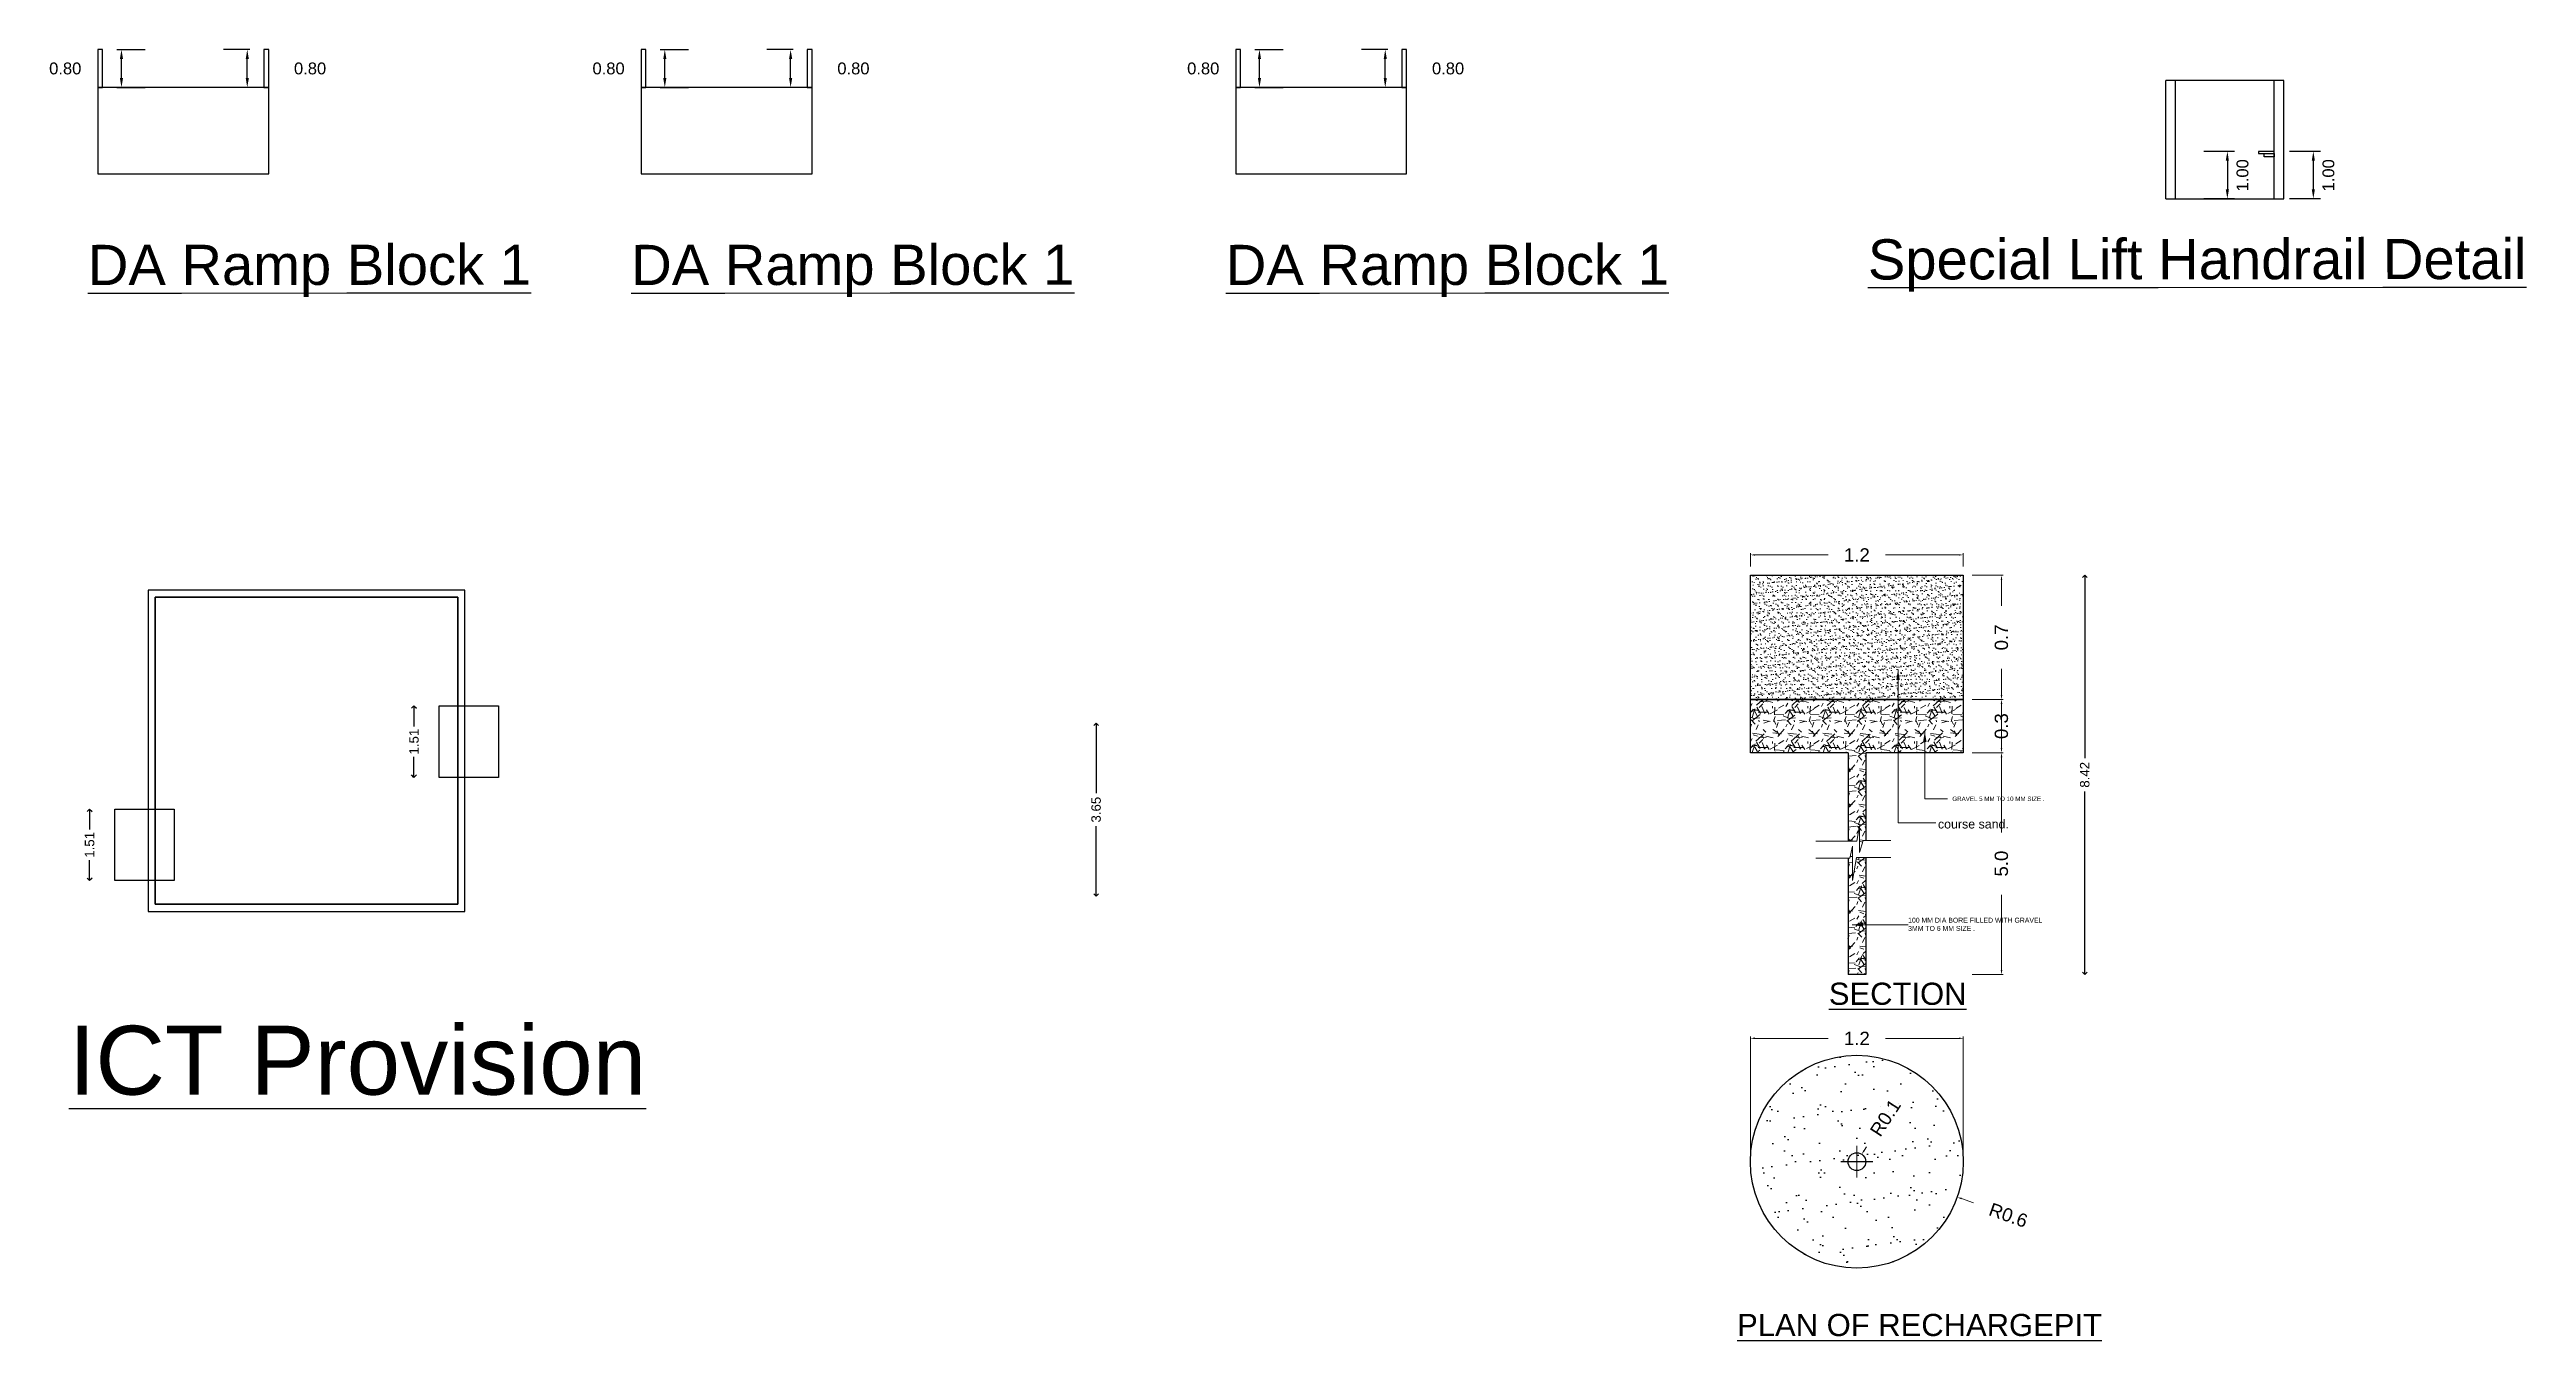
# Model space of a CAD drawing. Header units: metres. Extents: x 0 to 2611, y 0 to 3637.
# Drawn here: x 1473.9 to 1526.2, y 3386.8 to 3414 of the extents above; entities that cross this region are included whole.
import ezdxf

# ---------------------------------------------------------------- set-up
doc = ezdxf.new("R2010")
doc.units = ezdxf.units.M
doc.header["$LTSCALE"] = 0.1
for name, pattern in [('ACAD_ISO03W100', [30, 12, -18]), ('CONTINULUS', [0]), ('DASHED', [0.75, 0.5, -0.25])]:
    doc.linetypes.add(name, pattern=pattern)
for name, color, linetype, lineweight in [('ar-cut', 171, 'ACAD_ISO03W100', 13), ('BLK_1_PARAPET_HT', 3, 'DASHED', 9), ('BLK_2_PARAPET_HT', 3, 'DASHED', 9), ('DIM', 56, 'Continuous', 20), ('hatch', 251, 'Continuous', 20), ('PLAN', 7, 'Continuous', 40), ('texter', 8, 'Continuous', 9), ('wall', 7, 'Continuous', 30)]:
    doc.layers.add(name, color=color, linetype=linetype, lineweight=lineweight)
for name, color, linetype in [('ICT_LANDING_POINT_1', 7, 'Continuous'), ('ICT_LANDING_POINT_1_DOOR_1', 7, 'Continuous'), ('ICT_LANDING_POINT_1_DOOR_2', 7, 'Continuous'), ('SITE_COMPONENTS', 7, 'Continuous'), ('text', 65, 'Continuous')]:
    doc.layers.add(name, color=color, linetype=linetype)
doc.styles.add('Arial', font='arial.ttf', dxfattribs={"height": 0.2})
doc.styles.add('PreDCRFont', font='arial.ttf', dxfattribs={"height": 0.25})
doc.styles.get("Standard").update_dxf_attribs({"font": 'arial.ttf'})
doc.styles.add('style2', font='arial.ttf', dxfattribs={"height": 0.3})
doc.dimstyles.new('Copy of Standard2', dxfattribs={"dimtxt": 0.25, "dimasz": 0.2, "dimexe": 0.5, "dimexo": 0.3, "dimgap": 0.09, "dimtad": 0, "dimtoh": 1, "dimzin": 0, "dimdsep": 46, "dimtxsty": 'PreDCRFont', "dimcen": 0.025, "dimdle": 0.1, "dimadec": 0, "dimazin": 0, "dimtfac": 1, "dimtofl": 0, "dimtmove": 2, "dimatfit": 3, "dimfxl": 1, "dimtolj": 1, "dimtzin": 0, "dimarcsym": 0})
doc.dimstyles.new('INT DIM', dxfattribs={"dimtxt": 0.3, "dimasz": 0.1, "dimexe": 0.18, "dimexo": 0.0625, "dimgap": 0.09, "dimtad": 0, "dimzin": 0, "dimdsep": 46, "dimtxsty": 'style2', "dimblk": 'OPEN90', "dimcen": 0.09, "dimse1": 1, "dimse2": 1, "dimclrd": 250, "dimclrt": 256, "dimadec": 0, "dimazin": 0, "dimtfac": 1, "dimtofl": 0, "dimtmove": 0, "dimatfit": 3, "dimfxl": 1, "dimtolj": 1, "dimtzin": 0, "dimlwd": -1, "dimarcsym": 0})
doc.dimstyles.get("Standard").update_dxf_attribs({"dimtxt": 0.18, "dimasz": 0.18, "dimexe": 0.18, "dimexo": 0.0625, "dimgap": 0.09, "dimtad": 0, "dimtih": 1, "dimtoh": 1, "dimdec": 4, "dimzin": 0, "dimdsep": 46, "dimtxsty": 'Standard', "dimcen": 0.09, "dimadec": 0, "dimazin": 0, "dimtfac": 1, "dimtdec": 4, "dimtofl": 0, "dimtmove": 0, "dimatfit": 3, "dimfxl": 1, "dimtolj": 1, "dimtzin": 0, "dimarcsym": 0})

msp = doc.modelspace()

# ---------------------------------------------------------------- texts
at = {"layer": 'text'}
msp.add_text('%%UICT Provision', height=1.45399, dxfattribs=at).set_placement((1474.318, 3391.95))
at = {"layer": 'text', "ltscale": 0.5, "char_height": 0.8485, "width": 21.49837, "attachment_point": 1, "rotation": 0.0373}
for s, insert in [('{\\LDA Ramp Block 1}', (1474.722, 3409.884)), ('{\\LDA Ramp Block 1}', (1486.19, 3409.884)), ('{\\LDA Ramp Block 1}', (1498.74, 3409.884)), ('{\\LSpecial Lift Handrail Detail}', (1512.292, 3410.001))]:
    msp.add_mtext(s, dxfattribs=dict(at, insert=insert))

# ---------------------------------------------------------------- blocks, each defined once
blk = doc.blocks.new('*D4')
at = {"layer": 'Defpoints', "color": 0, "ltscale": 3, "transparency": 16777216}
for p in [(-4517.163, -35522.218), (-4517.163, -35522.918), (-4516.948, -35522.918)]:
    blk.add_point(p, dxfattribs=at)
at = {"layer": 'texter', "color": 3, "ltscale": 3, "transparency": 16777216}
for p, q in [((-4517.113, -35522.218), (-4516.938, -35522.218)), ((-4516.948, -35522.243), (-4516.948, -35522.39)), ((-4516.948, -35522.893), (-4516.948, -35522.746)), ((-4517.113, -35522.918), (-4516.938, -35522.918))]:
    blk.add_line(p, q, dxfattribs=at)
for points in [[(-4516.952, -35522.243), (-4516.943, -35522.243), (-4516.948, -35522.218)], [(-4516.952, -35522.893), (-4516.943, -35522.893), (-4516.948, -35522.918)]]:
    blk.add_solid(points, dxfattribs=at)
at = {"layer": 'texter', "color": 1, "ltscale": 3, "transparency": 16777216, "insert": (-4516.948, -35522.568), "char_height": 0.075, "attachment_point": 5, "rotation": 90}
blk.add_mtext('\\A1;0.7', dxfattribs=at)
blk = doc.blocks.new('*D5')
at = {"layer": 'Defpoints', "color": 0, "ltscale": 3, "transparency": 16777216}
for p in [(-4517.163, -35522.918), (-4517.163, -35523.218), (-4516.948, -35523.218)]:
    blk.add_point(p, dxfattribs=at)
at = {"layer": 'texter', "color": 3, "ltscale": 3, "transparency": 16777216}
for p, q in [((-4517.113, -35522.918), (-4516.938, -35522.918)), ((-4516.948, -35522.943), (-4516.948, -35523.193)), ((-4517.113, -35523.218), (-4516.938, -35523.218))]:
    blk.add_line(p, q, dxfattribs=at)
for points in [[(-4516.952, -35522.943), (-4516.943, -35522.943), (-4516.948, -35522.918)], [(-4516.952, -35523.193), (-4516.943, -35523.193), (-4516.948, -35523.218)]]:
    blk.add_solid(points, dxfattribs=at)
at = {"layer": 'texter', "color": 1, "ltscale": 3, "transparency": 16777216, "insert": (-4516.948, -35523.068), "char_height": 0.075, "attachment_point": 5, "rotation": 90}
blk.add_mtext('\\A1;0.3', dxfattribs=at)
blk = doc.blocks.new('*D6')
at = {"layer": 'Defpoints', "color": 0, "ltscale": 3, "transparency": 16777216}
for p in [(-4517.163, -35523.218), (-4517.163, -35524.468), (-4516.948, -35524.468)]:
    blk.add_point(p, dxfattribs=at)
at = {"layer": 'texter', "color": 3, "ltscale": 3, "transparency": 16777216}
for p, q in [((-4517.113, -35523.218), (-4516.938, -35523.218)), ((-4516.948, -35523.243), (-4516.948, -35523.667)), ((-4516.948, -35524.443), (-4516.948, -35524.019)), ((-4517.113, -35524.468), (-4516.938, -35524.468))]:
    blk.add_line(p, q, dxfattribs=at)
for points in [[(-4516.952, -35523.243), (-4516.943, -35523.243), (-4516.948, -35523.218)], [(-4516.952, -35524.443), (-4516.943, -35524.443), (-4516.948, -35524.468)]]:
    blk.add_solid(points, dxfattribs=at)
at = {"layer": 'texter', "color": 1, "ltscale": 3, "transparency": 16777216, "insert": (-4516.948, -35523.843), "char_height": 0.075, "attachment_point": 5, "rotation": 90}
blk.add_mtext('\\A1;5.0', dxfattribs=at)
blk = doc.blocks.new('*D7')
at = {"layer": 'Defpoints', "color": 0, "ltscale": 3, "transparency": 16777216}
for p in [(-4517.163, -35522.103), (-4518.363, -35522.218), (-4517.163, -35522.218)]:
    blk.add_point(p, dxfattribs=at)
at = {"layer": 'texter', "color": 3, "ltscale": 3, "transparency": 16777216}
for p, q in [((-4518.363, -35522.168), (-4518.363, -35522.093)), ((-4518.338, -35522.103), (-4517.925, -35522.103)), ((-4517.188, -35522.103), (-4517.601, -35522.103)), ((-4517.163, -35522.168), (-4517.163, -35522.093))]:
    blk.add_line(p, q, dxfattribs=at)
for points in [[(-4518.338, -35522.099), (-4518.338, -35522.107), (-4518.363, -35522.103)], [(-4517.188, -35522.099), (-4517.188, -35522.107), (-4517.163, -35522.103)]]:
    blk.add_solid(points, dxfattribs=at)
at = {"layer": 'texter', "color": 1, "ltscale": 3, "transparency": 16777216, "insert": (-4517.763, -35522.103), "char_height": 0.075, "attachment_point": 5}
blk.add_mtext('\\A1;1.2', dxfattribs=at)
blk = doc.blocks.new('*D8')
at = {"layer": 'Defpoints', "color": 0, "ltscale": 3, "transparency": 16777216}
for p in [(-4517.763, -35525.523), (-4517.197, -35525.723)]:
    blk.add_point(p, dxfattribs=at)
at = {"layer": 'texter', "color": 3, "ltscale": 3, "transparency": 16777216}
for p, q in [((-4517.763, -35525.613), (-4517.763, -35525.433)), ((-4517.853, -35525.523), (-4517.673, -35525.523)), ((-4517.106, -35525.755), (-4517.174, -35525.731))]:
    blk.add_line(p, q, dxfattribs=at)
blk.add_solid([(-4517.172, -35525.727), (-4517.175, -35525.735), (-4517.197, -35525.723)], dxfattribs=at)
at = {"layer": 'texter', "color": 1, "ltscale": 3, "transparency": 16777216, "insert": (-4516.909, -35525.825), "char_height": 0.075, "attachment_point": 5, "rotation": 340.5516}
blk.add_mtext('\\A1;R0.6', dxfattribs=at)
blk = doc.blocks.new('*D9')
at = {"layer": 'Defpoints', "color": 0, "ltscale": 3, "transparency": 16777216}
for p in [(-4517.763, -35525.523), (-4517.736, -35525.481)]:
    blk.add_point(p, dxfattribs=at)
at = {"layer": 'texter', "color": 3, "ltscale": 3, "transparency": 16777216}
for p, q in [((-4517.763, -35525.613), (-4517.763, -35525.433)), ((-4517.709, -35525.439), (-4517.722, -35525.46)), ((-4517.853, -35525.523), (-4517.673, -35525.523))]:
    blk.add_line(p, q, dxfattribs=at)
blk.add_solid([(-4517.726, -35525.458), (-4517.719, -35525.463), (-4517.736, -35525.481)], dxfattribs=at)
at = {"layer": 'texter', "color": 1, "ltscale": 3, "transparency": 16777216, "insert": (-4517.602, -35525.276), "char_height": 0.075, "attachment_point": 5, "rotation": 56.9461}
blk.add_mtext('\\A1;R0.1', dxfattribs=at)
blk = doc.blocks.new('*D10')
at = {"layer": 'Defpoints', "color": 0, "ltscale": 3, "transparency": 16777216}
for p in [(-4517.163, -35524.828), (-4518.363, -35525.523), (-4517.163, -35525.523)]:
    blk.add_point(p, dxfattribs=at)
at = {"layer": 'texter', "color": 3, "ltscale": 3, "transparency": 16777216}
for p, q in [((-4518.363, -35525.473), (-4518.363, -35524.818)), ((-4518.338, -35524.828), (-4517.925, -35524.828)), ((-4517.188, -35524.828), (-4517.601, -35524.828)), ((-4517.163, -35525.473), (-4517.163, -35524.818))]:
    blk.add_line(p, q, dxfattribs=at)
for points in [[(-4518.338, -35524.823), (-4518.338, -35524.832), (-4518.363, -35524.828)], [(-4517.188, -35524.823), (-4517.188, -35524.832), (-4517.163, -35524.828)]]:
    blk.add_solid(points, dxfattribs=at)
at = {"layer": 'texter', "color": 1, "ltscale": 3, "transparency": 16777216, "insert": (-4517.763, -35524.828), "char_height": 0.075, "attachment_point": 5}
blk.add_mtext('\\A1;1.2', dxfattribs=at)
blk = doc.blocks.new('_Open90')
at = {"layer": 'PLAN', "color": 0, "lineweight": -2}
for p, q in [((0, 0), (-1, 0)), ((-0.5, 0.5), (0, 0)), ((0, 0), (-0.5, -0.5))]:
    blk.add_line(p, q, dxfattribs=at)
blk = doc.blocks.new('*D14')
at = {"layer": 'Defpoints', "color": 0, "linetype": 'CONTINULUS', "ltscale": 0.05, "transparency": 16777216}
for p in [(1514.306, 3402.912), (1512.247, 3394.488), (1516.87, 3394.488)]:
    blk.add_point(p, dxfattribs=at)
at = {"layer": 'SITE_COMPONENTS', "color": 250, "ltscale": 0.05, "transparency": 16777216}
for p, q in [((1516.87, 3402.812), (1516.87, 3399.048)), ((1516.87, 3394.588), (1516.87, 3398.351))]:
    blk.add_line(p, q, dxfattribs=at)
at = {"layer": 'SITE_COMPONENTS', "color": 250, "linetype": 'CONTINULUS', "ltscale": 0.05, "transparency": 16777216, "xscale": 0.1, "yscale": 0.1, "zscale": 0.1}
for p, rotation in [((1516.87, 3402.912), 90), ((1516.87, 3394.488), 270)]:
    blk.add_blockref('_Open90', p, dxfattribs=dict(at, rotation=rotation))
at = {"layer": 'SITE_COMPONENTS', "linetype": 'CONTINULUS', "ltscale": 0.05, "transparency": 16777216, "insert": (1516.87, 3398.7), "char_height": 0.2, "attachment_point": 5, "rotation": 90, "style": 'Arial', "bg_fill": 3, "box_fill_scale": 1.1, "bg_fill_color": 9, "bg_fill_true_color": 13158600, "bg_fill_transparency": 0}
blk.add_mtext('\\A1;8.42', dxfattribs=at)
blk = doc.blocks.new('*D15')
at = {"layer": 'BLK_1_PARAPET_HT', "color": 0, "linetype": 'Continuous', "lineweight": -2, "transparency": 16777216}
for p, q in [((1502.158, 3414.005), (1501.606, 3414.005)), ((1502.106, 3413.405), (1502.106, 3413.805)), ((1502.158, 3413.205), (1501.606, 3413.205))]:
    blk.add_line(p, q, dxfattribs=at)
at = {"layer": 'BLK_1_PARAPET_HT', "color": 0, "linetype": 'Continuous', "transparency": 16777216}
for points in [[(1502.073, 3413.805), (1502.139, 3413.805), (1502.106, 3414.005)], [(1502.073, 3413.405), (1502.139, 3413.405), (1502.106, 3413.205)]]:
    blk.add_solid(points, dxfattribs=at)
at = {"layer": 'Defpoints', "color": 0, "linetype": 'Continuous', "transparency": 16777216}
for p in [(1502.106, 3414.005), (1502.458, 3414.005), (1502.458, 3413.205)]:
    blk.add_point(p, dxfattribs=at)
at = {"layer": 'BLK_1_PARAPET_HT', "color": 0, "linetype": 'Continuous', "transparency": 16777216, "insert": (1503.432, 3413.605), "char_height": 0.25, "attachment_point": 5, "style": 'PreDCRFont'}
blk.add_mtext('\\A1;0.80', dxfattribs=at)
blk = doc.blocks.new('*D16')
at = {"layer": 'BLK_1_PARAPET_HT', "color": 0, "linetype": 'Continuous', "lineweight": -2, "transparency": 16777216}
for p, q in [((1499.356, 3414.005), (1499.951, 3414.005)), ((1499.451, 3413.405), (1499.451, 3413.805)), ((1499.356, 3413.205), (1499.951, 3413.205))]:
    blk.add_line(p, q, dxfattribs=at)
at = {"layer": 'BLK_1_PARAPET_HT', "color": 0, "linetype": 'Continuous', "transparency": 16777216}
for points in [[(1499.417, 3413.805), (1499.484, 3413.805), (1499.451, 3414.005)], [(1499.417, 3413.405), (1499.484, 3413.405), (1499.451, 3413.205)]]:
    blk.add_solid(points, dxfattribs=at)
at = {"layer": 'Defpoints', "color": 0, "linetype": 'Continuous', "transparency": 16777216}
for p in [(1499.056, 3414.005), (1499.451, 3414.005), (1499.056, 3413.205)]:
    blk.add_point(p, dxfattribs=at)
at = {"layer": 'BLK_1_PARAPET_HT', "color": 0, "linetype": 'Continuous', "transparency": 16777216, "insert": (1498.264, 3413.605), "char_height": 0.25, "attachment_point": 5, "style": 'PreDCRFont'}
blk.add_mtext('\\A1;0.80', dxfattribs=at)
blk = doc.blocks.new('*D26')
at = {"layer": 'BLK_1_PARAPET_HT', "color": 0, "linetype": 'Continuous', "lineweight": -2, "transparency": 16777216}
for p, q in [((1520.03, 3411.857), (1519.38, 3411.857)), ((1519.88, 3411.657), (1519.88, 3411.057)), ((1520.03, 3410.857), (1519.38, 3410.857))]:
    blk.add_line(p, q, dxfattribs=at)
at = {"layer": 'BLK_1_PARAPET_HT', "color": 0, "linetype": 'Continuous', "transparency": 16777216}
for points in [[(1519.846, 3411.657), (1519.913, 3411.657), (1519.88, 3411.857)], [(1519.846, 3411.057), (1519.913, 3411.057), (1519.88, 3410.857)]]:
    blk.add_solid(points, dxfattribs=at)
at = {"layer": 'Defpoints', "color": 0, "linetype": 'Continuous', "transparency": 16777216}
for p in [(1520.539, 3411.857), (1519.88, 3410.857), (1520.539, 3410.857)]:
    blk.add_point(p, dxfattribs=at)
at = {"layer": 'BLK_1_PARAPET_HT', "color": 0, "linetype": 'Continuous', "transparency": 16777216, "insert": (1520.2, 3411.351), "char_height": 0.25, "attachment_point": 5, "rotation": 90, "style": 'PreDCRFont'}
blk.add_mtext('\\A1;1.00', dxfattribs=at)
blk = doc.blocks.new('*D17')
at = {"layer": 'Defpoints', "color": 0, "linetype": 'CONTINULUS', "ltscale": 0.05, "transparency": 16777216}
for p in [(1489.726, 3399.79), (1496.003, 3399.79), (1489.726, 3396.139)]:
    blk.add_point(p, dxfattribs=at)
at = {"layer": 'ICT_LANDING_POINT_1', "color": 250, "ltscale": 0.05, "transparency": 16777216}
for p, q in [((1496.003, 3399.69), (1496.003, 3398.315)), ((1496.003, 3396.239), (1496.003, 3397.614))]:
    blk.add_line(p, q, dxfattribs=at)
at = {"layer": 'ICT_LANDING_POINT_1', "color": 250, "linetype": 'CONTINULUS', "ltscale": 0.05, "transparency": 16777216, "xscale": 0.1, "yscale": 0.1, "zscale": 0.1}
for p, rotation in [((1496.003, 3399.79), 90), ((1496.003, 3396.139), 270)]:
    blk.add_blockref('_Open90', p, dxfattribs=dict(at, rotation=rotation))
at = {"layer": 'ICT_LANDING_POINT_1', "linetype": 'CONTINULUS', "ltscale": 0.05, "transparency": 16777216, "insert": (1496.003, 3397.964), "char_height": 0.2, "attachment_point": 5, "rotation": 90, "style": 'Arial', "bg_fill": 3, "box_fill_scale": 1.1, "bg_fill_color": 9, "bg_fill_true_color": 13158600, "bg_fill_transparency": 0}
blk.add_mtext('\\A1;3.65', dxfattribs=at)
blk = doc.blocks.new('*D18')
at = {"layer": 'Defpoints', "color": 0, "linetype": 'CONTINULUS', "ltscale": 0.05, "transparency": 16777216}
for p in [(1482.139, 3400.153), (1481.606, 3398.646), (1482.139, 3398.646)]:
    blk.add_point(p, dxfattribs=at)
at = {"layer": 'ICT_LANDING_POINT_1_DOOR_2', "color": 250, "ltscale": 0.05, "transparency": 16777216}
for p, q in [((1481.606, 3400.053), (1481.606, 3399.721)), ((1481.606, 3398.746), (1481.606, 3399.079))]:
    blk.add_line(p, q, dxfattribs=at)
at = {"layer": 'ICT_LANDING_POINT_1_DOOR_2', "color": 250, "linetype": 'CONTINULUS', "ltscale": 0.05, "transparency": 16777216, "xscale": 0.1, "yscale": 0.1, "zscale": 0.1}
for p, rotation in [((1481.606, 3400.153), 90), ((1481.606, 3398.646), 270)]:
    blk.add_blockref('_Open90', p, dxfattribs=dict(at, rotation=rotation))
at = {"layer": 'ICT_LANDING_POINT_1_DOOR_2', "linetype": 'CONTINULUS', "ltscale": 0.05, "transparency": 16777216, "insert": (1481.606, 3399.4), "char_height": 0.2, "attachment_point": 5, "rotation": 90, "style": 'Arial', "bg_fill": 3, "box_fill_scale": 1.1, "bg_fill_color": 9, "bg_fill_true_color": 13158600, "bg_fill_transparency": 0}
blk.add_mtext('\\A1;1.51', dxfattribs=at)
blk = doc.blocks.new('*D19')
at = {"layer": 'Defpoints', "color": 0, "linetype": 'CONTINULUS', "ltscale": 0.05, "transparency": 16777216}
for p in [(1475.293, 3397.976), (1474.76, 3396.469), (1475.293, 3396.469)]:
    blk.add_point(p, dxfattribs=at)
at = {"layer": 'ICT_LANDING_POINT_1_DOOR_2', "color": 250, "ltscale": 0.05, "transparency": 16777216}
for p, q in [((1474.76, 3397.876), (1474.76, 3397.543)), ((1474.76, 3396.569), (1474.76, 3396.901))]:
    blk.add_line(p, q, dxfattribs=at)
at = {"layer": 'ICT_LANDING_POINT_1_DOOR_2', "color": 250, "linetype": 'CONTINULUS', "ltscale": 0.05, "transparency": 16777216, "xscale": 0.1, "yscale": 0.1, "zscale": 0.1}
for p, rotation in [((1474.76, 3397.976), 90), ((1474.76, 3396.469), 270)]:
    blk.add_blockref('_Open90', p, dxfattribs=dict(at, rotation=rotation))
at = {"layer": 'ICT_LANDING_POINT_1_DOOR_2', "linetype": 'CONTINULUS', "ltscale": 0.05, "transparency": 16777216, "insert": (1474.76, 3397.222), "char_height": 0.2, "attachment_point": 5, "rotation": 90, "style": 'Arial', "bg_fill": 3, "box_fill_scale": 1.1, "bg_fill_color": 9, "bg_fill_true_color": 13158600, "bg_fill_transparency": 0}
blk.add_mtext('\\A1;1.51', dxfattribs=at)
blk = doc.blocks.new('*D20')
at = {"layer": 'BLK_2_PARAPET_HT', "color": 0, "linetype": 'Continuous', "lineweight": -2, "transparency": 16777216}
for p, q in [((1521.844, 3411.857), (1521.194, 3411.857)), ((1521.694, 3411.657), (1521.694, 3411.057)), ((1521.844, 3410.857), (1521.194, 3410.857))]:
    blk.add_line(p, q, dxfattribs=at)
at = {"layer": 'BLK_2_PARAPET_HT', "color": 0, "linetype": 'Continuous', "transparency": 16777216}
for points in [[(1521.661, 3411.657), (1521.728, 3411.657), (1521.694, 3411.857)], [(1521.661, 3411.057), (1521.728, 3411.057), (1521.694, 3410.857)]]:
    blk.add_solid(points, dxfattribs=at)
at = {"layer": 'Defpoints', "color": 0, "linetype": 'Continuous', "transparency": 16777216}
for p in [(1522.353, 3411.857), (1521.694, 3410.857), (1522.353, 3410.857)]:
    blk.add_point(p, dxfattribs=at)
at = {"layer": 'BLK_2_PARAPET_HT', "color": 0, "linetype": 'Continuous', "transparency": 16777216, "insert": (1522.014, 3411.351), "char_height": 0.25, "attachment_point": 5, "rotation": 90, "style": 'PreDCRFont'}
blk.add_mtext('\\A1;1.00', dxfattribs=at)
blk = doc.blocks.new('*D21')
at = {"layer": 'BLK_1_PARAPET_HT', "color": 0, "linetype": 'Continuous', "lineweight": -2, "transparency": 16777216}
for p, q in [((1489.608, 3414.005), (1489.055, 3414.005)), ((1489.555, 3413.405), (1489.555, 3413.805)), ((1489.608, 3413.205), (1489.055, 3413.205))]:
    blk.add_line(p, q, dxfattribs=at)
at = {"layer": 'BLK_1_PARAPET_HT', "color": 0, "linetype": 'Continuous', "transparency": 16777216}
for points in [[(1489.522, 3413.805), (1489.589, 3413.805), (1489.555, 3414.005)], [(1489.522, 3413.405), (1489.589, 3413.405), (1489.555, 3413.205)]]:
    blk.add_solid(points, dxfattribs=at)
at = {"layer": 'Defpoints', "color": 0, "linetype": 'Continuous', "transparency": 16777216}
for p in [(1489.555, 3414.005), (1489.908, 3414.005), (1489.908, 3413.205)]:
    blk.add_point(p, dxfattribs=at)
at = {"layer": 'BLK_1_PARAPET_HT', "color": 0, "linetype": 'Continuous', "transparency": 16777216, "insert": (1490.881, 3413.605), "char_height": 0.25, "attachment_point": 5, "style": 'PreDCRFont'}
blk.add_mtext('\\A1;0.80', dxfattribs=at)
blk = doc.blocks.new('*D22')
at = {"layer": 'BLK_1_PARAPET_HT', "color": 0, "linetype": 'Continuous', "lineweight": -2, "transparency": 16777216}
for p, q in [((1486.805, 3414.005), (1487.4, 3414.005)), ((1486.9, 3413.405), (1486.9, 3413.805)), ((1486.805, 3413.205), (1487.4, 3413.205))]:
    blk.add_line(p, q, dxfattribs=at)
at = {"layer": 'BLK_1_PARAPET_HT', "color": 0, "linetype": 'Continuous', "transparency": 16777216}
for points in [[(1486.867, 3413.805), (1486.933, 3413.805), (1486.9, 3414.005)], [(1486.867, 3413.405), (1486.933, 3413.405), (1486.9, 3413.205)]]:
    blk.add_solid(points, dxfattribs=at)
at = {"layer": 'Defpoints', "color": 0, "linetype": 'Continuous', "transparency": 16777216}
for p in [(1486.505, 3414.005), (1486.9, 3414.005), (1486.505, 3413.205)]:
    blk.add_point(p, dxfattribs=at)
at = {"layer": 'BLK_1_PARAPET_HT', "color": 0, "linetype": 'Continuous', "transparency": 16777216, "insert": (1485.713, 3413.605), "char_height": 0.25, "attachment_point": 5, "style": 'PreDCRFont'}
blk.add_mtext('\\A1;0.80', dxfattribs=at)
blk = doc.blocks.new('*D23')
at = {"layer": 'BLK_1_PARAPET_HT', "color": 0, "linetype": 'Continuous', "lineweight": -2, "transparency": 16777216}
for p, q in [((1478.14, 3414.005), (1477.587, 3414.005)), ((1478.087, 3413.405), (1478.087, 3413.805)), ((1478.14, 3413.205), (1477.587, 3413.205))]:
    blk.add_line(p, q, dxfattribs=at)
at = {"layer": 'BLK_1_PARAPET_HT', "color": 0, "linetype": 'Continuous', "transparency": 16777216}
for points in [[(1478.054, 3413.805), (1478.121, 3413.805), (1478.087, 3414.005)], [(1478.054, 3413.405), (1478.121, 3413.405), (1478.087, 3413.205)]]:
    blk.add_solid(points, dxfattribs=at)
at = {"layer": 'Defpoints', "color": 0, "linetype": 'Continuous', "transparency": 16777216}
for p in [(1478.087, 3414.005), (1478.44, 3414.005), (1478.44, 3413.205)]:
    blk.add_point(p, dxfattribs=at)
at = {"layer": 'BLK_1_PARAPET_HT', "color": 0, "linetype": 'Continuous', "transparency": 16777216, "insert": (1479.413, 3413.605), "char_height": 0.25, "attachment_point": 5, "style": 'PreDCRFont'}
blk.add_mtext('\\A1;0.80', dxfattribs=at)
blk = doc.blocks.new('*D24')
at = {"layer": 'BLK_1_PARAPET_HT', "color": 0, "linetype": 'Continuous', "lineweight": -2, "transparency": 16777216}
for p, q in [((1475.337, 3414.005), (1475.932, 3414.005)), ((1475.432, 3413.405), (1475.432, 3413.805)), ((1475.337, 3413.205), (1475.932, 3413.205))]:
    blk.add_line(p, q, dxfattribs=at)
at = {"layer": 'BLK_1_PARAPET_HT', "color": 0, "linetype": 'Continuous', "transparency": 16777216}
for points in [[(1475.399, 3413.805), (1475.465, 3413.805), (1475.432, 3414.005)], [(1475.399, 3413.405), (1475.465, 3413.405), (1475.432, 3413.205)]]:
    blk.add_solid(points, dxfattribs=at)
at = {"layer": 'Defpoints', "color": 0, "linetype": 'Continuous', "transparency": 16777216}
for p in [(1475.037, 3414.005), (1475.432, 3414.005), (1475.037, 3413.205)]:
    blk.add_point(p, dxfattribs=at)
at = {"layer": 'BLK_1_PARAPET_HT', "color": 0, "linetype": 'Continuous', "transparency": 16777216, "insert": (1474.245, 3413.605), "char_height": 0.25, "attachment_point": 5, "style": 'PreDCRFont'}
blk.add_mtext('\\A1;0.80', dxfattribs=at)
blk = doc.blocks.new('A$C5B456C76')
at = {"layer": 'hatch', "ltscale": 3}
h = blk.add_hatch(dxfattribs=at)
h.set_pattern_fill('AR-SAND', color=256, scale=0.02, style=0)
h.set_pattern_definition([(37.5, (3635.585153, 35362.03475), (-0.001259867162, 0.03853647538), [0, -0.0304, 0, -0.034, 0, -0.0325]), (7.5, (3635.585153, 35362.03475), (0.035395534105, 0.056442921305), [0, -0.0164, 0, -0.0274, 0, -0.0105]), (327.5, (3635.560553, 35362.03475), (0.062282837235, 0.00011318107), [0, -0.01, 0, -0.036, 0, -0.047]), (317.5, (3635.560553, 35362.03475), (0.06012253209, 0.0175535113), [0, -0.005, 0, -0.0236, 0, -0.027])])
h.paths.add_polyline_path([(1.314, 4.367), (0.114, 4.367), (0.114, 3.667), (1.314, 3.667)])
h = blk.add_hatch(dxfattribs=at)
h.set_pattern_fill('GRAVEL', color=256, scale=0.2, style=0)
h.set_pattern_definition([(228.0128, (3635.729153, 35362.23475), (-1.5999996464316, -1.8000002683214), [0.0269072, -2.6638176]), (184.9697, (3635.711153, 35362.21475), (2.4000002103035, 0.1999982614014), [0.0461736, -4.571185]), (132.5104, (3635.665153, 35362.21075), (1.9999981436694, -2.2000017347742), [0.0325576, -3.2232064]), (267.2737, (3635.587153, 35362.16075), (0.1999992035454, 4.0000000589947), [0.0420476, -4.1627116]), (292.8337, (3635.585153, 35362.11875), (-1.0000019810874, 2.3999992823556), [0.041231, -4.0818746]), (357.2737, (3635.601153, 35362.08075), (-4.0000000589947, 0.1999992035454), [0.0420476, -4.1627116]), (37.6942, (3635.643153, 35362.07875), (-2.6000014691236, -1.9999980810321), [0.0556058, -5.5049698]), (72.2553, (3635.687153, 35362.11275), (1.400002152541, 4.3999992462478), [0.0524976, -5.1972642]), (121.4296, (3635.703153, 35362.16275), (-1.6000016468353, 2.5999990072985), [0.04219, -4.1768146]), (175.2364, (3635.681153, 35362.19875), (2.200000189264, -0.199998306532), [0.0481664, -2.3601526]), (222.3974, (3635.633153, 35362.20275), (-2.4000014702146, -2.1999984164028), [0.0622896, -6.166675]), (138.8141, (3635.785153, 35362.15875), (-1.400000589361, 1.199999462669), [0.0212602, -2.1047688]), (171.4692, (3635.769153, 35362.17275), (2.599999656963, -0.400001582008), [0.0404474, -4.0043022]), (225, (3635.72915, 35362.17875), (0, -0.2000000619), [0.0282842, -0.2545584]), (203.1986, (3635.715153, 35362.20275), (0.999999946133, 0.400000265053), [0.0152316, -1.507923]), (291.8014, (3635.701153, 35362.19675), (-0.1999999821, 0.600000054602), [0.0215406, -1.0554924]), (30.9638, (3635.709153, 35362.17675), (0.599999604458, 0.400000496708), [0.0349858, -1.1312046]), (161.5651, (3635.73915, 35362.19475), (0.40000008692, -0.19999968064), [0.0252982, -0.6071574]), (16.3895, (3635.585153, 35362.19675), (2.0000004396824, 0.5999985419636), [0.03544, -3.508569]), (70.3462, (3635.619153, 35362.20675), (-0.7999990494743, -2.200000427121), [0.0297322, -2.9434816]), (293.1986, (3635.739153, 35362.23475), (-0.400000265053, 0.999999946133), [0.030463, -1.4926916]), (343.6105, (3635.751153, 35362.20675), (-2.0000004396824, 0.5999985419636), [0.03544, -3.508569]), (339.444, (3635.585153, 35362.07275), (-1.000000368908, 0.399999199284), [0.034176, -1.6746248]), (294.7751, (3635.617153, 35362.06075), (-0.999998437849, 2.200000684368), [0.0286356, -2.8349286]), (66.8014, (3635.741153, 35362.03475), (0.400000265053, 0.999999946133), [0.030463, -1.4926916]), (17.354, (3635.753153, 35362.06275), (-2.6000004038194, -0.799998900452), [0.0335262, -3.3190848]), (69.444, (3635.643153, 35362.03475), (-0.399999199284, -1.000000368908), [0.017088, -1.6917128]), (101.3099, (3635.729153, 35362.03475), (-0.199999526432, 0.800000150446), [0.010198, -1.0096058]), (165.9638, (3635.727153, 35362.04475), (0.6000001092, -0.19999961147), [0.041231, -0.78339]), (186.009, (3635.687153, 35362.05475), (1.9999999501812, 0.1999998634964), [0.03821, -3.7827846]), (303.6901, (3635.709153, 35362.15875), (-0.2000002669, 0.39999991155), [0.0288444, -0.6922658]), (353.1572, (3635.725153, 35362.13475), (3.3999998730957, -0.400001599585), [0.0503588, -4.9855126]), (60.9454, (3635.775153, 35362.12875), (-0.80000000544, -1.400000076914), [0.0205912, -2.0385348]), (90, (3635.78515, 35362.14675), (-0.2, 0.2), [0.012, -0.188]), (120.2564, (3635.683153, 35362.06075), (0.7999989773605, -1.400000491171), [0.0277848, -2.750704]), (48.0128, (3635.669153, 35362.08475), (1.5999996464316, 1.8000002683214), [0.0538144, -2.6369104]), (0, (3635.70515, 35362.12475), (0.2, 0.2), [0.052, -0.148]), (325.3048, (3635.757153, 35362.12475), (-1.9999988517975, 1.400001721919), [0.0316228, -3.1306548]), (254.0546, (3635.783153, 35362.10675), (-0.19999997786, -0.80000002533), [0.0291204, -1.4269016]), (207.646, (3635.775153, 35362.07875), (-3.799999161436, -2.0000015426338), [0.047413, -4.6938948]), (175.4261, (3635.733153, 35362.05675), (-2.6000001116624, 0.1999989602322), [0.0501598, -4.9658148])])
h.paths.add_polyline_path([(1.314, 3.667), (0.114, 3.667), (0.114, 3.367), (0.664, 3.367), (0.664, 2.868), (0.713, 2.868), (0.728, 2.957), (0.728, 2.805), (0.75, 2.873), (0.764, 2.873), (0.764, 3.367), (1.314, 3.367)])
h.paths.add_polyline_path([(0.764, 2.777), (0.711, 2.777), (0.69, 2.646), (0.69, 2.841), (0.675, 2.772), (0.664, 2.772), (0.664, 2.117), (0.764, 2.117)])
at = {"layer": 'wall', "ltscale": 3}
h = blk.add_hatch(dxfattribs=at)
h.set_pattern_fill('AR-SAND', color=256, scale=0.1, style=0)
h.set_pattern_definition([(37.5, (3635.58515, 35362.10912), (-0.0062993358, 0.1926823769), [0, -0.152, 0, -0.17, 0, -0.1625]), (7.5, (3635.58515, 35362.10912), (0.1769776705, 0.2822146065), [0, -0.082, 0, -0.137, 0, -0.0525]), (327.5, (3635.46215, 35362.10912), (0.3114141862, 0.00056590535), [0, -0.05, 0, -0.18, 0, -0.235]), (317.5, (3635.46215, 35362.10912), (0.3006126605, 0.0877675565), [0, -0.025, 0, -0.118, 0, -0.135])])
h.paths.add_polyline_path([(0.114, 1.062, 1), (1.314, 1.062, 1)])
h.paths.add_polyline_path([(0.873, 1.163), (1.014, 1.38), (0.885, 1.465), (0.743, 1.248)], flags=24)
at = {"layer": 'texter', "ltscale": 3}
for p, q in [((0.713, 2.868), (0.728, 2.957)), ((0.728, 2.957), (0.728, 2.805)), ((0.483, 2.868), (0.713, 2.868)), ((0.675, 2.772), (0.69, 2.841)), ((0.69, 2.841), (0.69, 2.646)), ((0.728, 2.805), (0.75, 2.873)), ((0.75, 2.873), (0.905, 2.873)), ((0.483, 2.772), (0.675, 2.772)), ((0.69, 2.646), (0.711, 2.777)), ((0.711, 2.777), (0.905, 2.777))]:
    blk.add_line(p, q, dxfattribs=at)
at = {"layer": 'wall', "ltscale": 3}
for p, q in [((0.664, 3.367), (0.664, 2.868)), ((0.764, 3.367), (0.764, 2.873)), ((0.664, 2.772), (0.664, 2.117)), ((0.764, 2.777), (0.764, 2.117)), ((0.764, 2.117), (0.664, 2.117))]:
    blk.add_line(p, q, dxfattribs=at)
blk.add_lwpolyline([(0.114, 4.367), (1.314, 4.367), (1.314, 3.667), (0.114, 3.667)], close=True, dxfattribs=at)
blk.add_lwpolyline([(0.664, 3.367), (0.114, 3.367), (0.114, 3.667), (1.314, 3.667), (1.314, 3.367), (0.764, 3.367)], dxfattribs=at)
for radius in [0.6, 0.05]:
    blk.add_circle((0.714, 1.062), radius, dxfattribs=at)
at = {"layer": 'text', "ltscale": 50}
for s, p in [('%%USECTION', (0.556, 1.946)), ('%%UPLAN OF RECHARGEPIT', (0.039, 0.079))]:
    blk.add_text(s, height=0.125, dxfattribs=at).set_placement(p)
at = {"layer": 'text', "width": 0.76392, "attachment_point": 1}
for s, insert, char_height in [('GRAVEL 5 MM TO 10 MM SIZE .', (1.252, 3.12), 0.025), ('course sand.', (1.171, 2.99), 0.05), ('100 MM DIA BORE FILLED WITH GRAVEL 3MM TO 6 MM SIZE .', (1.003, 2.437), 0.02778)]:
    blk.add_mtext(s, dxfattribs=dict(at, insert=insert, char_height=char_height))
at = {"layer": 'texter', "ltscale": 3}
for base, p1, p2, picture, middle in [((1.314, 4.482), (0.114, 4.367), (1.314, 4.367), '*D7', (0.714, 4.482)), ((1.314, 1.758), (0.114, 1.062), (1.314, 1.062), '*D10', (0.714, 1.758))]:
    dim = blk.add_linear_dim(base=base, p1=p1, p2=p2, dimstyle='Standard', override={"dimtxt": 0.075, "dimasz": 0.025, "dimdec": 1}, dxfattribs=at)
    dim.commit()
    dim.dimension.update_dxf_attribs({"geometry": picture, "text_midpoint": middle, "insert": (4518.477, 35526.585)})
dim = blk.add_linear_dim(base=(1.53, 3.667), p1=(1.314, 4.367), p2=(1.314, 3.667), angle=90, dimstyle='Standard', override={"dimtxt": 0.075, "dimasz": 0.025, "dimdec": 1}, dxfattribs=at)
dim.commit()
dim.dimension.update_dxf_attribs({"geometry": '*D4', "text_midpoint": (1.53, 4.017), "insert": (4518.477, 35526.585)})
dim = blk.add_linear_dim(base=(1.53, 3.367), p1=(1.314, 3.667), p2=(1.314, 3.367), angle=90, dimstyle='Standard', override={"dimtxt": 0.075, "dimasz": 0.025, "dimdec": 1}, dxfattribs=at)
dim.commit()
dim.dimension.update_dxf_attribs({"geometry": '*D5', "text_midpoint": (1.53, 3.517), "dimtype": 128, "insert": (4518.477, 35526.585)})
dim = blk.add_linear_dim(base=(1.53, 2.117), p1=(1.314, 3.367), p2=(1.314, 2.117), angle=90, text='5.0', dimstyle='Standard', override={"dimtxt": 0.075, "dimasz": 0.025, "dimdec": 1}, dxfattribs=at)
dim.commit()
dim.dimension.update_dxf_attribs({"geometry": '*D6', "text_midpoint": (1.53, 2.742), "insert": (4518.477, 35526.585)})
dim = blk.add_radius_dim(center=(0.7142, 1.0621), mpoint=(0.7415, 1.104), dimstyle='Standard', override={"dimtxt": 0.075, "dimasz": 0.025, "dimdec": 1}, dxfattribs=at)
dim.commit()
dim.dimension.update_dxf_attribs({"geometry": '*D9', "text_midpoint": (0.8754, 1.3097), "insert": (4518.4773, 35526.5852)})
dim = blk.add_radius_dim(center=(0.714, 1.062), mpoint=(1.28, 0.862), dimstyle='Standard', override={"dimtxt": 0.075, "dimasz": 0.025, "dimdec": 1}, dxfattribs=at)
dim.commit()
dim.dimension.update_dxf_attribs({"geometry": '*D8', "text_midpoint": (1.568, 0.76), "dimtype": 132, "insert": (4518.477, 35526.585)})
at = {"layer": 'DIM'}
for points in [[(0.946, 3.837), (0.946, 2.971), (1.159, 2.971)], [(1.097, 3.487), (1.097, 3.107), (1.224, 3.107)], [(0.688, 2.397), (1.003, 2.397)]]:
    blk.add_leader(points, dimstyle='Standard', override={"dimscale": 3, "dimasz": 0.02, "dimdec": 2, "dimtdec": 2, "dimfxl": 6}, dxfattribs=at)
blk = doc.blocks.new('A$C1DE40CC8')
at = {"color": 250, "xscale": 1.199999999953432, "yscale": 1.199999999953432, "zscale": 1.199999999953432}
blk.add_blockref('A$C5B456C76', (-4.435, -2.92), dxfattribs=at)

# ---------------------------------------------------------------- dimensions: what is measured, and where the dimension line sits
at = {"layer": 'BLK_1_PARAPET_HT', "color": 2, "linetype": 'Continuous'}
for base, p1, p2, picture, middle in [((1475.432, 3414.005), (1475.037, 3413.205), (1475.037, 3414.005), '*D24', (1474.245, 3413.605)), ((1478.087, 3414.005), (1478.44, 3413.205), (1478.44, 3414.005), '*D23', (1479.413, 3413.605)), ((1486.9, 3414.005), (1486.505, 3413.205), (1486.505, 3414.005), '*D22', (1485.713, 3413.605)), ((1489.555, 3414.005), (1489.908, 3413.205), (1489.908, 3414.005), '*D21', (1490.881, 3413.605)), ((1499.451, 3414.005), (1499.056, 3413.205), (1499.056, 3414.005), '*D16', (1498.264, 3413.605)), ((1502.106, 3414.005), (1502.458, 3413.205), (1502.458, 3414.005), '*D15', (1503.432, 3413.605))]:
    dim = msp.add_linear_dim(base=base, p1=p1, p2=p2, angle=90, dimstyle='Copy of Standard2', override={"dimpost": '\\X', "dimfxl": 0.15, "dimfxlon": 1}, dxfattribs=at)
    dim.commit()
    dim.dimension.update_dxf_attribs({"geometry": picture, "text_midpoint": middle, "dimtype": 160})
at = {"layer": 'BLK_1_PARAPET_HT', "color": 4, "linetype": 'Continuous'}
dim = msp.add_linear_dim(base=(1519.88, 3410.857), p1=(1520.539, 3411.857), p2=(1520.539, 3410.857), angle=90, dimstyle='Copy of Standard2', override={"dimpost": '\\X', "dimfxl": 0.15, "dimfxlon": 1}, dxfattribs=at)
dim.commit()
dim.dimension.update_dxf_attribs({"geometry": '*D26', "text_midpoint": (1520.2, 3411.351), "dimtype": 160})
at = {"layer": 'BLK_2_PARAPET_HT', "color": 4, "linetype": 'Continuous'}
dim = msp.add_linear_dim(base=(1521.694, 3410.857), p1=(1522.353, 3411.857), p2=(1522.353, 3410.857), angle=90, dimstyle='Copy of Standard2', override={"dimpost": '\\X', "dimfxl": 0.15, "dimfxlon": 1}, dxfattribs=at)
dim.commit()
dim.dimension.update_dxf_attribs({"geometry": '*D20', "text_midpoint": (1522.014, 3411.351), "dimtype": 160})
at = {"layer": 'ICT_LANDING_POINT_1', "color": 7, "linetype": 'CONTINULUS', "ltscale": 0.05}
dim = msp.add_linear_dim(base=(1496.003, 3399.79), p1=(1489.726, 3396.139), p2=(1489.726, 3399.79), angle=90, dimstyle='INT DIM', override={"dimtxt": 0.2, "dimtxsty": 'Arial', "dimfxl": 0.125, "dimtfill": 1, "dimtfillclr": 7, "dimarcsym": 1}, dxfattribs=at)
dim.commit()
dim.dimension.update_dxf_attribs({"geometry": '*D17', "text_midpoint": (1496.003, 3397.964)})
at = {"layer": 'ICT_LANDING_POINT_1_DOOR_2', "color": 2, "linetype": 'CONTINULUS', "ltscale": 0.05}
dim = msp.add_linear_dim(base=(1474.76, 3396.469), p1=(1475.293, 3397.976), p2=(1475.293, 3396.469), angle=90, dimstyle='INT DIM', override={"dimtxt": 0.2, "dimtxsty": 'Arial', "dimfxl": 0.125, "dimtfill": 1, "dimtfillclr": 7, "dimarcsym": 1}, dxfattribs=at)
dim.commit()
dim.dimension.update_dxf_attribs({"geometry": '*D19', "text_midpoint": (1474.76, 3397.222)})

# ---------------------------------------------------------------- linework, layer by layer
at = {"color": 1, "ltscale": 0.5}
for p, q in [((1518.579, 3410.857), (1518.579, 3413.354)), ((1521.069, 3413.354), (1518.579, 3413.354)), ((1518.782, 3410.857), (1518.782, 3413.354)), ((1520.865, 3410.857), (1520.865, 3413.354)), ((1521.069, 3410.857), (1521.069, 3413.354)), ((1518.579, 3410.857), (1521.069, 3410.857))]:
    msp.add_line(p, q, dxfattribs=at)
for points in [[(1474.931, 3413.205), (1475.031, 3413.205), (1475.031, 3414.005), (1474.931, 3414.005)], [(1478.44, 3413.205), (1478.539, 3413.205), (1478.539, 3414.005), (1478.44, 3414.005)], [(1486.399, 3413.205), (1486.499, 3413.205), (1486.499, 3414.005), (1486.399, 3414.005)], [(1489.908, 3413.205), (1490.007, 3413.205), (1490.007, 3414.005), (1489.908, 3414.005)], [(1498.95, 3413.205), (1499.049, 3413.205), (1499.049, 3414.005), (1498.95, 3414.005)], [(1502.458, 3413.205), (1502.557, 3413.205), (1502.557, 3414.005), (1502.458, 3414.005)], [(1474.931, 3411.385), (1478.539, 3411.385), (1478.539, 3413.205), (1474.931, 3413.205)], [(1486.399, 3411.385), (1490.007, 3411.385), (1490.007, 3413.205), (1486.399, 3413.205)], [(1498.95, 3411.385), (1502.557, 3411.385), (1502.557, 3413.205), (1498.95, 3413.205)], [(1520.865, 3411.857), (1520.539, 3411.857), (1520.539, 3411.814), (1520.865, 3411.814)], [(1520.658, 3411.814), (1520.865, 3411.814), (1520.865, 3411.742), (1520.658, 3411.742)], [(1482.528, 3402.449), (1476.145, 3402.449), (1476.145, 3395.967), (1482.528, 3395.967)]]:
    msp.add_lwpolyline(points, close=True, dxfattribs=at)
at = {"layer": 'ICT_LANDING_POINT_1', "linetype": 'CONTINULUS', "ltscale": 0.05}
msp.add_lwpolyline([(1476.145, 3402.449), (1482.528, 3402.449), (1482.528, 3395.967), (1476.145, 3395.967)], close=True, dxfattribs=at)
at = {"layer": 'ICT_LANDING_POINT_1_DOOR_1', "color": 1, "linetype": 'CONTINULUS', "ltscale": 0.05}
msp.add_lwpolyline([(1482.139, 3400.153), (1483.391, 3400.153), (1483.391, 3398.646), (1482.139, 3398.646)], close=True, dxfattribs=at)

# ---------------------------------------------------------------- block references
at = {"layer": 'ar-cut', "ltscale": 0.005, "xscale": 3.119999999999523, "yscale": 3.119999999999523, "zscale": 3.119999999999523}
msp.add_blockref('A$C1DE40CC8', (1523.224, 3395.67), dxfattribs=at)

msp.set_redraw_order([(e.dxf.handle, doc.entitydb.next_handle()) for e in msp.query("TEXT MTEXT ATTDEF DIMENSION ARC_DIMENSION")])  # texts and dimensions are drawn at this point

# ---------------------------------------------------------------- next in the draw order: linework, layer by layer
at = {"layer": 'ICT_LANDING_POINT_1_DOOR_2', "color": 1, "linetype": 'CONTINULUS', "ltscale": 0.05}
msp.add_lwpolyline([(1475.293, 3397.976), (1476.541, 3397.976), (1476.541, 3396.469), (1475.293, 3396.469)], close=True, dxfattribs=at)

# ---------------------------------------------------------------- next in the draw order: dimensions: what is measured, and where the dimension line sits
at = {"layer": 'ICT_LANDING_POINT_1_DOOR_2', "color": 2, "linetype": 'CONTINULUS', "ltscale": 0.05}
dim = msp.add_linear_dim(base=(1481.606, 3398.646), p1=(1482.139, 3400.153), p2=(1482.139, 3398.646), angle=90, dimstyle='INT DIM', override={"dimtxt": 0.2, "dimtxsty": 'Arial', "dimfxl": 0.125, "dimtfill": 1, "dimtfillclr": 7, "dimarcsym": 1}, dxfattribs=at)
dim.commit()
dim.dimension.update_dxf_attribs({"geometry": '*D18', "text_midpoint": (1481.606, 3399.4)})
at = {"layer": 'SITE_COMPONENTS', "color": 1, "linetype": 'CONTINULUS', "ltscale": 0.05}
dim = msp.add_linear_dim(base=(1516.87, 3394.488), p1=(1514.306, 3402.912), p2=(1512.247, 3394.488), angle=90, dimstyle='INT DIM', override={"dimtxt": 0.2, "dimtxsty": 'Arial', "dimfxl": 0.125, "dimtfill": 1, "dimtfillclr": 7, "dimarcsym": 1}, dxfattribs=at)
dim.commit()
dim.dimension.update_dxf_attribs({"geometry": '*D14', "text_midpoint": (1516.87, 3398.7), "dimtype": 160})

# ---------------------------------------------------------------- next in the draw order: linework, layer by layer
at = {"color": 1, "ltscale": 0.5}
msp.add_lwpolyline([(1482.678, 3402.599), (1475.995, 3402.599), (1475.995, 3395.817), (1482.678, 3395.817)], close=True, dxfattribs=at)

doc.saveas('drawing.dxf')
